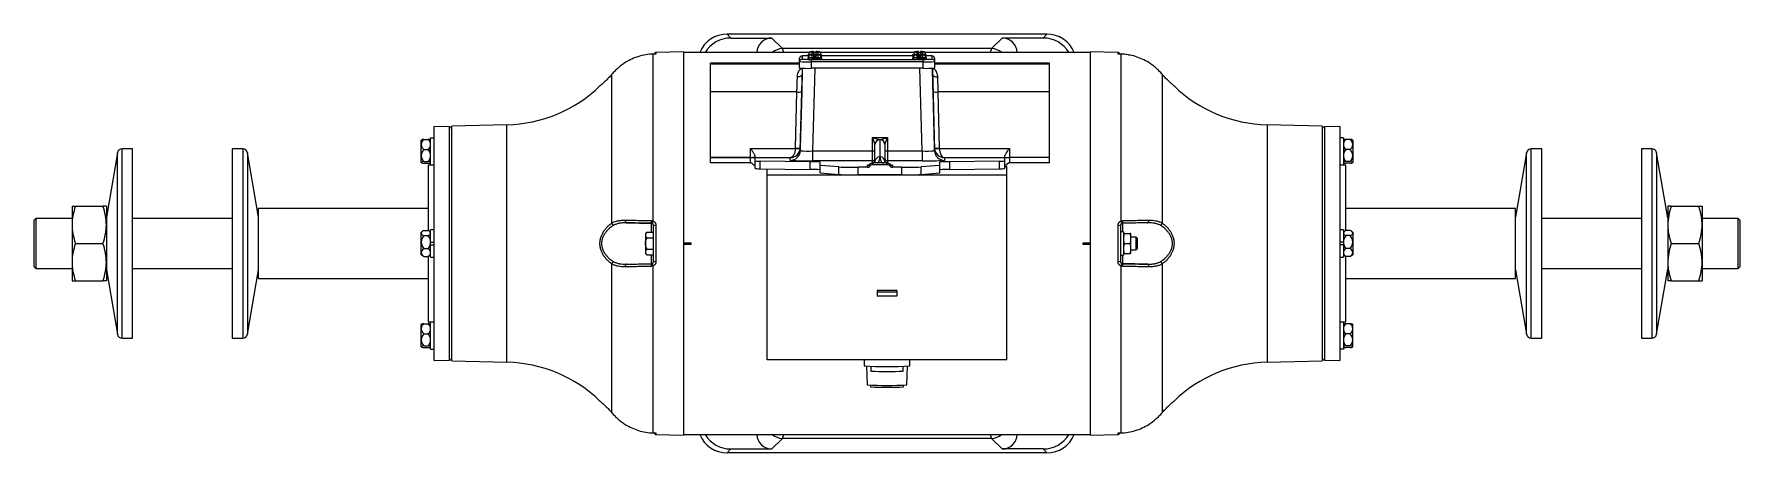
# Paper-space layout '_Top' of a CAD drawing. Header units: inches. Extents: x -21.4 to 21.4, y -5.3 to 5.3.
import ezdxf

# ---------------------------------------------------------------- set-up
doc = ezdxf.new("R2010")
doc.units = ezdxf.units.IN
doc.header["$MEASUREMENT"] = 0

psp = doc.layouts.new('_Top')

# ---------------------------------------------------------------- linework, layer by layer
at = {"color": 7, "linetype": 'Continuous', "lineweight": 15}
for p, q in [((-4.003, 5.25), (-3.918, 5.152)), ((4.003, 5.25), (-4.003, 5.25)), ((-3.918, 5.152), (-2.886, 5.152)), ((-2.886, 5.152), (-2.621, 4.886)), ((2.621, 4.886), (2.886, 5.152)), ((3.918, 5.152), (2.886, 5.152)), ((3.918, 5.152), (4.003, 5.25)), ((-5.79, 4.751), (-5.863, 4.749)), ((-5.863, 0.564), (-5.863, 4.749)), ((-5.094, 4.803), (-5.79, 4.785)), ((-5.094, -4.803), (-5.094, 4.803)), ((-1.952, 4.787), (-5.094, 4.787)), ((2.621, 4.886), (-2.621, 4.886)), ((-1.985, 4.729), (-1.985, 4.698)), ((-1.955, 4.781), (-1.952, 4.785)), ((-1.955, 4.781), (-1.955, 4.729)), ((-1.941, 4.728), (-1.955, 4.729)), ((-1.955, 4.707), (-1.952, 4.712)), ((-1.955, 4.707), (-1.955, 4.655)), ((-1.88, 4.778), (-1.88, 4.736)), ((-1.88, 4.704), (-1.88, 4.652)), ((-1.841, 4.81), (-1.835, 4.805)), ((-1.841, 4.737), (-1.835, 4.731)), ((-1.835, 4.801), (-1.835, 4.805)), ((-1.835, 4.731), (-1.835, 4.801)), ((-1.787, 4.787), (-1.835, 4.787)), ((-1.787, 4.736), (-1.835, 4.736)), ((-1.835, 4.728), (-1.835, 4.731)), ((-1.787, 4.731), (-1.835, 4.731)), ((-1.835, 4.657), (-1.835, 4.728)), ((-1.835, 4.726), (-1.787, 4.726)), ((-1.787, 4.81), (-1.787, 4.807)), ((-1.787, 4.81), (-1.781, 4.805)), ((-1.787, 4.807), (-1.787, 4.736)), ((-1.787, 4.737), (-1.787, 4.733)), ((-1.787, 4.737), (-1.781, 4.731)), ((-1.787, 4.736), (-1.787, 4.736)), ((-1.787, 4.733), (-1.787, 4.663)), ((-1.781, 4.801), (-1.781, 4.805)), ((-1.781, 4.801), (-1.781, 4.737)), ((-1.781, 4.728), (-1.781, 4.731)), ((-1.781, 4.728), (-1.781, 4.657)), ((-1.736, 4.778), (-1.736, 4.736)), ((-1.736, 4.704), (-1.736, 4.652)), ((-1.681, 4.728), (-1.667, 4.729)), ((0.673, 4.787), (-1.67, 4.787)), ((-1.667, 4.781), (-1.667, 4.729)), ((-1.667, 4.707), (-1.667, 4.655)), ((-1.637, 4.698), (-1.637, 4.729)), ((0.64, 4.705), (-1.637, 4.705)), ((0.64, 4.729), (0.64, 4.698)), ((0.67, 4.781), (0.673, 4.785)), ((0.67, 4.781), (0.67, 4.729)), ((0.684, 4.728), (0.67, 4.729)), ((0.67, 4.707), (0.673, 4.712)), ((0.67, 4.707), (0.67, 4.655)), ((0.745, 4.778), (0.745, 4.736)), ((0.745, 4.704), (0.745, 4.652)), ((0.784, 4.81), (0.79, 4.805)), ((0.784, 4.737), (0.79, 4.731)), ((0.79, 4.801), (0.79, 4.805)), ((0.79, 4.731), (0.79, 4.801)), ((0.838, 4.787), (0.79, 4.787)), ((0.838, 4.736), (0.79, 4.736)), ((0.79, 4.728), (0.79, 4.731)), ((0.838, 4.731), (0.79, 4.731)), ((0.79, 4.657), (0.79, 4.728)), ((0.79, 4.726), (0.838, 4.726)), ((0.838, 4.81), (0.838, 4.807)), ((0.838, 4.81), (0.844, 4.805)), ((0.838, 4.807), (0.838, 4.736)), ((0.838, 4.737), (0.838, 4.733)), ((0.838, 4.737), (0.844, 4.731)), ((0.838, 4.736), (0.838, 4.736)), ((0.838, 4.733), (0.838, 4.663)), ((0.844, 4.801), (0.844, 4.805)), ((0.844, 4.801), (0.844, 4.737)), ((0.844, 4.728), (0.844, 4.731)), ((0.844, 4.728), (0.844, 4.657)), ((0.889, 4.778), (0.889, 4.736)), ((0.889, 4.704), (0.889, 4.652)), ((0.944, 4.728), (0.958, 4.729)), ((5.094, 4.787), (0.955, 4.787)), ((0.958, 4.781), (0.958, 4.729)), ((0.958, 4.707), (0.958, 4.655)), ((0.988, 4.698), (0.988, 4.729)), ((5.79, 4.785), (5.094, 4.803)), ((5.094, 4.803), (5.094, -4.803)), ((5.863, 4.749), (5.79, 4.751)), ((5.863, 4.749), (5.863, 0.564)), ((6.054, 4.729), (6.092, 4.729)), ((6.096, 4.721), (6.092, 4.729)), ((-2.19, 4.52), (-4.426, 4.52)), ((-4.426, 2.02), (-4.426, 4.52)), ((-2.19, 4.398), (-2.19, 4.64)), ((-2.13, 4.7), (-2.13, 4.622)), ((-2.122, 4.394), (-2.126, 4.239)), ((-1.985, 4.655), (-1.985, 4.624)), ((-1.88, 4.652), (-1.955, 4.655)), ((-1.904, 4.617), (0.908, 4.617)), ((-1.904, 4.617), (-1.904, 4.392)), ((0.908, 4.556), (-1.904, 4.556)), ((0.908, 4.392), (-1.904, 4.392)), ((-1.88, 4.652), (-1.736, 4.652)), ((-1.787, 4.663), (-1.835, 4.663)), ((-1.781, 4.657), (-1.835, 4.657)), ((-1.787, 4.663), (-1.781, 4.657)), ((-1.736, 4.652), (-1.667, 4.655)), ((-1.637, 4.624), (-1.637, 4.655)), ((0.64, 4.655), (0.64, 4.624)), ((0.745, 4.652), (0.67, 4.655)), ((0.745, 4.652), (0.889, 4.652)), ((0.838, 4.663), (0.79, 4.663)), ((0.844, 4.657), (0.79, 4.657)), ((0.838, 4.663), (0.844, 4.657)), ((0.889, 4.652), (0.958, 4.655)), ((0.908, 4.392), (0.908, 4.617)), ((0.988, 4.624), (0.988, 4.655)), ((1.134, 4.622), (1.134, 4.7)), ((1.143, 4.239), (1.139, 4.394)), ((1.194, 4.64), (1.194, 4.398)), ((4.074, 4.52), (1.194, 4.52)), ((4.074, 2.02), (4.074, 4.52)), ((-6.896, 0.511), (-6.896, 4.243)), ((6.896, 4.243), (6.896, 0.511)), ((-2.257, 3.8), (-4.426, 3.8)), ((-2.294, 2.392), (-2.257, 3.8)), ((-2.137, 3.804), (-2.174, 2.397)), ((1.191, 2.397), (1.154, 3.804)), ((1.274, 3.8), (1.311, 2.392)), ((4.074, 3.8), (1.274, 3.8)), ((-11.673, 2.029), (-11.673, 2.591)), ((-11.608, 2.61), (-11.504, 2.61)), ((-11.439, 1.97), (-11.439, 2.648)), ((-11.439, 2.648), (-11.345, 2.648)), ((-10.965, 2.926), (-11.345, 2.936)), ((-11.345, -2.936), (-11.345, 2.936)), ((-9.525, 2.976), (-10.907, 2.94)), ((-10.907, -2.94), (-10.907, 2.94)), ((-0.361, 2.018), (-0.361, 2.661)), ((-0.361, 2.661), (-0.302, 2.483)), ((-0.361, 2.661), (-0.183, 2.602)), ((-0.361, 2.661), (0.009, 2.661)), ((-0.17, 2.602), (-0.183, 2.602)), ((-0.181, 2.6), (-0.181, 2.17)), ((-0.171, 2.17), (-0.171, 2.6)), ((-0.17, 2.602), (0.009, 2.661)), ((-0.051, 2.483), (0.009, 2.661)), ((0.009, 2.661), (0.009, 2.018)), ((10.907, 2.94), (9.525, 2.976)), ((10.907, 2.94), (10.907, -2.94)), ((11.345, 2.936), (10.965, 2.926)), ((11.345, 2.936), (11.345, -2.936)), ((11.439, 2.648), (11.345, 2.648)), ((11.439, 2.648), (11.439, 1.97)), ((11.608, 2.61), (11.504, 2.61)), ((11.673, 2.591), (11.673, 2.029)), ((-19.288, 2.275), (-19.565, 0.662)), ((-18.908, 2.375), (-19.169, 2.375)), ((-18.908, -2.375), (-18.908, 2.375)), ((-16.146, 2.375), (-16.408, 2.375)), ((-16.408, 2.375), (-16.408, -2.375)), ((-15.75, 0.662), (-16.028, 2.275)), ((-11.608, 2.353), (-11.504, 2.353)), ((-4.426, 2.161), (-3.421, 2.161)), ((-3.421, 2.151), (-4.426, 2.151)), ((-3.421, 2.384), (-2.294, 2.384)), ((-3.421, 2.02), (-3.421, 2.384)), ((-3.301, 1.88), (-3.301, 2.179)), ((-2.424, 2.151), (-3.301, 2.151)), ((-2.424, 2.085), (-2.424, 2.151)), ((-2.174, 2.397), (-2.174, 2.328)), ((-1.864, 2.321), (-1.864, 2.072)), ((-1.864, 2.321), (-0.361, 2.321)), ((-0.301, 2.051), (-0.301, 2.481)), ((-0.051, 2.481), (-0.051, 2.051)), ((0.009, 2.321), (0.881, 2.321)), ((0.881, 2.321), (0.881, 2.072)), ((1.191, 2.328), (1.191, 2.397)), ((1.311, 2.384), (3.069, 2.384)), ((1.441, 2.151), (1.441, 2.085)), ((2.949, 2.151), (1.441, 2.151)), ((2.949, 1.88), (2.949, 2.179)), ((3.069, 2.384), (3.069, 2.02)), ((4.074, 2.156), (3.069, 2.156)), ((11.608, 2.353), (11.504, 2.353)), ((16.028, 2.275), (15.75, 0.662)), ((16.408, 2.375), (16.146, 2.375)), ((16.408, -2.375), (16.408, 2.375)), ((19.169, 2.375), (18.908, 2.375)), ((18.908, 2.375), (18.908, -2.375)), ((19.569, 0.642), (19.288, 2.275)), ((-11.608, 2.053), (-11.504, 2.053)), ((-11.608, 2.01), (-11.504, 2.01)), ((-11.345, 1.968), (-11.501, 1.968)), ((-11.501, 1.968), (-11.501, 0.32)), ((-11.439, 1.97), (-11.345, 1.97)), ((-3.421, 2.02), (-4.426, 2.02)), ((-1.927, 2.049), (-3.176, 2.065)), ((-3.176, 1.875), (-3.176, 2.065)), ((-3.176, 1.875), (-1.927, 1.859)), ((-3, -2.919), (-3, 1.873)), ((-1.927, 1.859), (-1.927, 2.049)), ((-0.361, 2.072), (-1.864, 2.072)), ((-1.676, 1.768), (-1.676, 2.04)), ((-1.205, 1.919), (-1.676, 1.958)), ((-1.676, 1.768), (-1.205, 1.729)), ((-1.205, 1.729), (-1.205, 1.919)), ((-0.722, 1.721), (-0.722, 1.911)), ((-0.486, 1.911), (-0.722, 1.911)), ((0.37, 1.721), (-0.722, 1.721)), ((-0.486, 1.911), (-0.486, 1.96)), ((-0.442, 1.931), (-0.442, 1.98)), ((-0.339, 2.019), (-0.354, 2.019)), ((-0.352, 2.019), (-0.352, 1.971)), ((-0.339, 2.019), (-0.352, 2.019)), ((-0.001, 1.971), (-0.352, 1.971)), ((-0.339, 2.019), (-0.339, 2.019)), ((-0.123, 2.021), (-0.23, 2.021)), ((-0.12, 2.021), (-0.088, 2.015)), ((0.001, 2.019), (-0.014, 2.019)), ((-0.001, 2.019), (-0.014, 2.019)), ((-0.014, 2.019), (-0.014, 2.019)), ((-0.001, 1.971), (-0.001, 2.019)), ((0.881, 2.072), (0.009, 2.072)), ((0.089, 1.98), (0.089, 1.931)), ((0.134, 1.96), (0.134, 1.911)), ((0.37, 1.911), (0.134, 1.911)), ((0.37, 1.721), (0.37, 1.911)), ((1.324, 1.958), (0.853, 1.919)), ((0.853, 1.729), (0.853, 1.919)), ((0.853, 1.729), (1.324, 1.768)), ((1.324, 1.768), (1.324, 2.04)), ((2.823, 2.065), (1.574, 2.049)), ((1.574, 1.859), (1.574, 2.049)), ((1.574, 1.859), (2.823, 1.875)), ((2.823, 1.875), (2.823, 2.065)), ((2.949, 1.928), (3, 1.928)), ((3, -2.919), (3, 1.928)), ((4.074, 2.02), (3.069, 2.02)), ((11.345, 1.97), (11.439, 1.97)), ((11.501, 1.968), (11.345, 1.968)), ((11.501, 0.32), (11.501, 1.968)), ((11.608, 2.053), (11.504, 2.053)), ((11.608, 2.01), (11.504, 2.01)), ((3, 1.71), (-3, 1.71)), ((-20.425, 0.937), (-20.425, -0.938)), ((-20.341, 0.937), (-19.649, 0.937)), ((-19.565, 0.937), (-19.565, -0.938)), ((-11.501, 0.879), (-15.75, 0.879)), ((-15.75, -0.879), (-15.75, 0.879)), ((15.75, 0.879), (11.501, 0.879)), ((15.75, -0.879), (15.75, 0.879)), ((19.569, 0.937), (19.569, -0.938)), ((19.652, 0.937), (20.344, 0.937)), ((20.428, 0.937), (20.428, -0.938)), ((-21.335, 0.625), (-21.375, 0.585)), ((-21.375, -0.585), (-21.375, 0.585)), ((-20.425, 0.625), (-21.335, 0.625)), ((-21.335, 0.625), (-21.335, -0.625)), ((-16.408, 0.625), (-18.908, 0.625)), ((-6.529, 0.518), (-5.906, 0.501)), ((-5.906, 0.285), (-5.906, 0.507)), ((-5.848, -0.447), (-5.848, 0.447)), ((-5.79, 0.453), (-5.79, -0.453)), ((5.79, -0.453), (5.79, 0.453)), ((5.848, 0.447), (5.848, -0.447)), ((6.529, 0.518), (5.906, 0.501)), ((5.906, 0.507), (5.906, 0.29)), ((18.908, 0.625), (16.408, 0.625)), ((21.335, 0.625), (20.428, 0.625)), ((21.375, 0.585), (21.335, 0.625)), ((21.335, -0.625), (21.335, 0.625)), ((21.375, 0.585), (21.375, -0.585)), ((-20.341, 0), (-19.649, 0)), ((-11.673, -0.281), (-11.673, 0.281)), ((-11.608, 0.322), (-11.504, 0.322)), ((-11.608, 0.198), (-11.504, 0.198)), ((-11.345, 0.34), (-11.439, 0.34)), ((-11.439, -0.34), (-11.439, 0.34)), ((-11.439, 0.037), (-11.345, 0.037)), ((-6.015, 0.285), (-6.053, 0.247)), ((-6.053, 0.247), (-6.053, -0.247)), ((-6.015, 0.285), (-5.848, 0.285)), ((-6.015, 0.143), (-5.848, 0.143)), ((-5.094, 0.018), (-4.906, 0.018)), ((-4.906, -0.018), (-4.906, 0.018)), ((4.906, 0.018), (5.094, 0.018)), ((4.906, 0.018), (4.906, -0.018)), ((5.926, 0.29), (5.848, 0.29)), ((5.926, 0.29), (5.926, -0.291)), ((5.948, 0.25), (6.092, 0.25)), ((5.948, 0), (6.092, 0)), ((6.114, -0.25), (6.114, 0.25)), ((6.247, 0.156), (6.114, 0.156)), ((6.277, 0.126), (6.247, 0.156)), ((6.247, -0.156), (6.247, 0.156)), ((6.277, -0.126), (6.277, 0.126)), ((11.439, 0.34), (11.345, 0.34)), ((11.439, 0.037), (11.345, 0.037)), ((11.439, 0.34), (11.439, -0.34)), ((11.608, 0.322), (11.504, 0.322)), ((11.608, 0.198), (11.504, 0.198)), ((11.673, 0.281), (11.673, -0.281)), ((19.652, 0), (20.344, 0)), ((-11.608, -0.124), (-11.504, -0.124)), ((-11.608, -0.322), (-11.504, -0.322)), ((-11.501, -0.32), (-11.501, -1.968)), ((-11.439, -0.037), (-11.345, -0.037)), ((-11.439, -0.34), (-11.345, -0.34)), ((-6.053, -0.247), (-6.015, -0.285)), ((-6.015, -0.143), (-5.848, -0.143)), ((-6.015, -0.285), (-5.848, -0.285)), ((-5.906, -0.507), (-5.906, -0.285)), ((-5.094, -0.018), (-4.906, -0.018)), ((4.906, -0.018), (5.094, -0.018)), ((5.848, -0.291), (5.926, -0.291)), ((5.906, -0.291), (5.906, -0.507)), ((5.948, -0.25), (6.092, -0.25)), ((6.114, -0.156), (6.247, -0.156)), ((6.247, -0.156), (6.277, -0.126)), ((11.439, -0.037), (11.345, -0.037)), ((11.345, -0.34), (11.439, -0.34)), ((11.501, -1.968), (11.501, -0.32)), ((11.608, -0.124), (11.504, -0.124)), ((11.608, -0.322), (11.504, -0.322)), ((-21.375, -0.585), (-21.335, -0.625)), ((-21.335, -0.625), (-20.425, -0.625)), ((-19.565, -0.662), (-19.288, -2.275)), ((-18.908, -0.625), (-16.408, -0.625)), ((-16.028, -2.275), (-15.75, -0.662)), ((-6.896, -4.243), (-6.896, -0.511)), ((-6.529, -0.518), (-5.906, -0.501)), ((-5.863, -4.749), (-5.863, -0.564)), ((5.863, -0.564), (5.863, -4.749)), ((6.529, -0.518), (5.906, -0.501)), ((6.896, -0.511), (6.896, -4.243)), ((15.75, -0.662), (16.028, -2.275)), ((16.408, -0.625), (18.908, -0.625)), ((19.288, -2.275), (19.569, -0.642)), ((20.428, -0.625), (21.335, -0.625)), ((21.335, -0.625), (21.375, -0.585)), ((-20.341, -0.938), (-19.649, -0.938)), ((-15.75, -0.879), (-11.501, -0.879)), ((0.25, -1.176), (-0.25, -1.176)), ((-0.25, -1.176), (-0.25, -1.319)), ((0.25, -1.222), (-0.25, -1.222)), ((0.25, -1.176), (0.25, -1.319)), ((11.501, -0.879), (15.75, -0.879)), ((19.652, -0.938), (20.344, -0.938)), ((0.25, -1.319), (-0.25, -1.319)), ((-11.673, -2.591), (-11.673, -2.029)), ((-11.608, -2.01), (-11.504, -2.01)), ((-11.501, -1.968), (-11.345, -1.968)), ((-11.345, -1.97), (-11.439, -1.97)), ((-11.439, -2.648), (-11.439, -1.97)), ((11.345, -1.968), (11.501, -1.968)), ((11.439, -1.97), (11.345, -1.97)), ((11.439, -1.97), (11.439, -2.648)), ((11.608, -2.01), (11.504, -2.01)), ((11.673, -2.591), (11.673, -2.029)), ((-19.169, -2.375), (-18.908, -2.375)), ((-16.408, -2.375), (-16.146, -2.375)), ((-11.608, -2.267), (-11.504, -2.267)), ((11.608, -2.267), (11.504, -2.267)), ((16.146, -2.375), (16.408, -2.375)), ((18.908, -2.375), (19.169, -2.375)), ((-11.608, -2.567), (-11.504, -2.567)), ((-11.608, -2.61), (-11.504, -2.61)), ((-11.439, -2.648), (-11.345, -2.648)), ((-11.345, -2.936), (-10.965, -2.926)), ((-10.907, -2.94), (-9.525, -2.976)), ((3, -2.919), (-3, -2.919)), ((-0.575, -2.919), (-0.575, -3.069)), ((0.575, -3.069), (0.575, -2.919)), ((9.525, -2.976), (10.907, -2.94)), ((10.965, -2.926), (11.345, -2.936)), ((11.439, -2.648), (11.345, -2.648)), ((11.608, -2.567), (11.504, -2.567)), ((11.608, -2.61), (11.504, -2.61)), ((-0.515, -3.075), (-0.5, -3.542)), ((-0.405, -3.078), (-0.405, -3.199)), ((0.405, -3.199), (0.405, -3.078)), ((0.5, -3.542), (0.515, -3.075)), ((-0.415, -3.548), (-0.415, -3.592)), ((0.415, -3.592), (0.415, -3.548)), ((-5.863, -4.749), (-5.79, -4.751)), ((-5.79, -4.785), (-5.094, -4.803)), ((-5.094, -4.787), (5.094, -4.787)), ((-2.621, -4.886), (-2.886, -5.152)), ((2.621, -4.886), (-2.621, -4.886)), ((2.886, -5.152), (2.621, -4.886)), ((5.094, -4.803), (5.79, -4.785)), ((5.79, -4.751), (5.863, -4.749)), ((6.092, -4.729), (6.096, -4.722)), ((-3.918, -5.152), (-4.003, -5.25)), ((4.003, -5.25), (-4.003, -5.25)), ((-3.918, -5.152), (-2.886, -5.152)), ((3.918, -5.152), (2.886, -5.152)), ((4.003, -5.25), (3.918, -5.152))]:
    psp.add_line(p, q, dxfattribs=at)
at = {"color": 8, "linetype": 'Continuous', "lineweight": 15}
for p, q in [((-5.79, 4.785), (-5.79, 4.751)), ((0.64, 4.705), (-1.637, 4.705)), ((5.79, 4.751), (5.79, 4.785)), ((-2.19, 4.52), (-4.426, 4.52)), ((-2.19, 4.5), (-4.426, 4.5)), ((-2.174, 2.328), (-2.12, 4.394)), ((-1.81, 4.392), (-1.864, 2.321)), ((0.881, 2.321), (0.827, 4.392)), ((1.137, 4.394), (1.191, 2.328)), ((4.074, 4.52), (1.194, 4.52)), ((4.074, 4.5), (1.194, 4.5)), ((-10.965, -2.926), (-10.965, 2.926)), ((-9.525, -2.976), (-9.525, 2.976)), ((9.525, 2.976), (9.525, -2.976)), ((10.965, 2.926), (10.965, -2.926)), ((-19.288, -2.275), (-19.288, 2.275)), ((-19.169, -2.375), (-19.169, 2.375)), ((-16.146, 2.375), (-16.146, -2.375)), ((-16.028, 2.275), (-16.028, -2.275)), ((16.028, -2.275), (16.028, 2.275)), ((16.146, -2.375), (16.146, 2.375)), ((19.169, 2.375), (19.169, -2.375)), ((19.288, 2.275), (19.288, -2.275)), ((-0.128, 2.024), (-0.119, 2.023)), ((-5.79, -4.751), (-5.79, -4.785)), ((5.79, -4.785), (5.79, -4.751))]:
    psp.add_line(p, q, dxfattribs=at)
at = {"color": 7, "linetype": 'Continuous', "lineweight": 15, "flags": 128}
for points in [[(-1.942, 4.726), (-1.955, 4.726), (-1.977, 4.727), (-1.985, 4.728), (-1.979, 4.73), (-1.959, 4.731), (-1.955, 4.731)], [(-1.921, 4.809), (-1.927, 4.809), (-1.932, 4.808), (-1.935, 4.808), (-1.936, 4.808), (-1.934, 4.807), (-1.931, 4.807), (-1.925, 4.806), (-1.918, 4.806)], [(-1.921, 4.735), (-1.927, 4.735), (-1.932, 4.735), (-1.935, 4.734), (-1.936, 4.734), (-1.934, 4.734), (-1.931, 4.733), (-1.925, 4.733), (-1.918, 4.733)], [(-1.787, 4.725), (-1.832, 4.725), (-1.835, 4.725)], [(-1.701, 4.806), (-1.694, 4.807), (-1.69, 4.807), (-1.687, 4.807), (-1.686, 4.808), (-1.687, 4.808), (-1.691, 4.808), (-1.697, 4.809), (-1.704, 4.809)], [(-1.701, 4.733), (-1.694, 4.733), (-1.69, 4.733), (-1.687, 4.734), (-1.686, 4.734), (-1.687, 4.734), (-1.691, 4.735), (-1.697, 4.735), (-1.704, 4.735)], [(-1.667, 4.731), (-1.645, 4.73), (-1.637, 4.729)], [(0.683, 4.726), (0.67, 4.726), (0.648, 4.727), (0.64, 4.728), (0.646, 4.73), (0.666, 4.731), (0.67, 4.731)], [(0.704, 4.809), (0.698, 4.809), (0.693, 4.808), (0.69, 4.808), (0.689, 4.808), (0.691, 4.807), (0.694, 4.807), (0.7, 4.806), (0.707, 4.806)], [(0.704, 4.735), (0.698, 4.735), (0.693, 4.735), (0.69, 4.734), (0.689, 4.734), (0.691, 4.734), (0.694, 4.733), (0.7, 4.733), (0.707, 4.733)], [(0.838, 4.725), (0.793, 4.725), (0.79, 4.725)], [(0.924, 4.806), (0.931, 4.807), (0.935, 4.807), (0.938, 4.807), (0.939, 4.808), (0.938, 4.808), (0.934, 4.808), (0.928, 4.809), (0.921, 4.809)], [(0.924, 4.733), (0.931, 4.733), (0.935, 4.733), (0.938, 4.734), (0.939, 4.734), (0.938, 4.734), (0.934, 4.735), (0.928, 4.735), (0.921, 4.735)], [(0.958, 4.731), (0.98, 4.73), (0.988, 4.729)], [(-2.19, 4.64), (-2.189, 4.651), (-2.188, 4.655)], [(-1.637, 4.655), (-1.643, 4.654), (-1.663, 4.653), (-1.694, 4.652), (-1.735, 4.652), (-1.782, 4.651), (-1.832, 4.651), (-1.88, 4.651), (-1.922, 4.652), (-1.955, 4.653), (-1.977, 4.654), (-1.985, 4.655), (-1.979, 4.656), (-1.959, 4.657), (-1.955, 4.657)], [(-1.787, 4.694), (-1.832, 4.694), (-1.835, 4.694)], [(-1.667, 4.657), (-1.645, 4.656), (-1.637, 4.655)], [(0.988, 4.655), (0.982, 4.654), (0.962, 4.653), (0.931, 4.652), (0.89, 4.652), (0.843, 4.651), (0.793, 4.651), (0.745, 4.651), (0.703, 4.652), (0.67, 4.653), (0.648, 4.654), (0.64, 4.655), (0.646, 4.656), (0.666, 4.657), (0.67, 4.657)], [(0.838, 4.694), (0.793, 4.694), (0.79, 4.694)], [(0.958, 4.657), (0.98, 4.656), (0.988, 4.655)], [(-2.257, 3.8), (-2.253, 3.931), (-2.249, 4.058), (-2.246, 4.174)], [(-2.126, 4.239), (-2.128, 4.226), (-2.136, 4.213), (-2.147, 4.202), (-2.162, 4.192), (-2.18, 4.184), (-2.2, 4.178), (-2.223, 4.175), (-2.246, 4.174)], [(-2.126, 4.239), (-2.128, 4.139), (-2.131, 4.032), (-2.134, 3.919), (-2.137, 3.804)], [(1.154, 3.804), (1.151, 3.919), (1.148, 4.032), (1.146, 4.139), (1.143, 4.239)], [(1.143, 4.239), (1.146, 4.226), (1.153, 4.213), (1.164, 4.202), (1.179, 4.192), (1.197, 4.184), (1.217, 4.178), (1.24, 4.175), (1.263, 4.174)], [(1.263, 4.174), (1.266, 4.058), (1.27, 3.931), (1.274, 3.8)], [(-2.294, 2.384), (-2.299, 2.339), (-2.307, 2.295), (-2.32, 2.255), (-2.336, 2.22), (-2.355, 2.191), (-2.377, 2.17), (-2.4, 2.156), (-2.424, 2.151)], [(1.311, 2.384), (1.316, 2.339), (1.324, 2.295), (1.337, 2.255), (1.353, 2.22), (1.372, 2.191), (1.394, 2.17), (1.417, 2.156), (1.441, 2.151)], [(-6.559, 0.584), (-6.559, 0.572), (-6.558, 0.56), (-6.555, 0.548), (-6.552, 0.538), (-6.547, 0.53), (-6.541, 0.524), (-6.535, 0.519), (-6.529, 0.518)], [(6.529, 0.518), (6.535, 0.519), (6.541, 0.524), (6.547, 0.53), (6.552, 0.538), (6.555, 0.548), (6.558, 0.56), (6.559, 0.572), (6.559, 0.584)], [(-6.529, -0.518), (-6.535, -0.519), (-6.541, -0.524), (-6.547, -0.53), (-6.552, -0.538), (-6.555, -0.548), (-6.558, -0.56), (-6.559, -0.572), (-6.559, -0.584)], [(6.559, -0.584), (6.559, -0.572), (6.558, -0.56), (6.555, -0.548), (6.552, -0.538), (6.547, -0.53), (6.541, -0.524), (6.535, -0.519), (6.529, -0.518)]]:
    psp.add_lwpolyline(points, dxfattribs=at)
at = {"color": 8, "linetype": 'Continuous', "lineweight": 15, "flags": 128}
psp.add_lwpolyline([(-0.248, 2.022), (-0.238, 2.023), (-0.225, 2.024)], dxfattribs=at)
at = {"color": 7, "linetype": 'Continuous', "lineweight": 15}
for centre, radius, start, end in [((-4.004, 4.504), 0.746, 89.9455, 157.7361), ((-3.919, 4.405), 0.746, 89.9441, 149.2849), ((-2.887, 4.779), 0.373, 89.9242, 178.7723), ((2.887, 4.779), 0.373, 1.2277, 90.0758), ((3.919, 4.405), 0.746, 30.7151, 90.0559), ((4.004, 4.504), 0.746, 22.262, 90.0563), ((-5.788, 4.725), 0.06, 91.5, 155.7356), ((-1.915, 4.761), 0.0448, 94.0014, 154.7915), ((-1.915, 4.688), 0.0448, 94.0014, 154.7915), ((-1.811, 4.698), 0.167, 138.6402, 148.2078), ((-1.811, 4.624), 0.167, 138.6402, 148.2078), ((-1.836, 2.147), 2.663, 90.0985, 91.8185), ((-1.836, 2.073), 2.663, 90.0985, 91.8185), ((-1.925, 4.758), 0.0491, 24.3432, 81.4406), ((-1.832, 7.747), 2.942, 268.3216, 269.9291), ((-1.925, 4.684), 0.0491, 24.3432, 81.4406), ((-1.832, 7.673), 2.942, 268.3216, 269.9291), ((-1.808, 4.695), 0.11, 104.2353, 131.0178), ((-1.808, 4.621), 0.11, 104.2353, 131.0178), ((-1.79, 1.868), 2.942, 88.3216, 89.9291), ((-1.79, 1.795), 2.942, 88.3216, 89.9291), ((-1.786, 7.468), 2.663, 270.0985, 271.8185), ((-1.808, 4.695), 0.11, 49.0147, 75.8179), ((-1.786, 7.394), 2.663, 270.0985, 271.8185), ((-1.808, 4.621), 0.11, 49.0147, 75.8179), ((-1.693, 4.761), 0.0461, 100.1319, 158.361), ((-1.693, 4.687), 0.0461, 100.1319, 158.361), ((-1.705, 4.765), 0.0416, 22.3482, 84.8409), ((-1.705, 4.691), 0.0416, 22.3482, 84.8409), ((-1.811, 4.698), 0.167, 30.4209, 41.3598), ((-1.811, 4.624), 0.167, 30.4209, 41.3598), ((-1.676, 5.013), 0.287, 269.2181, 277.7061), ((0.71, 4.761), 0.0448, 94.0014, 154.7915), ((0.71, 4.688), 0.0448, 94.0014, 154.7915), ((0.814, 4.698), 0.167, 138.6402, 148.2078), ((0.814, 4.624), 0.167, 138.6402, 148.2078), ((0.789, 2.147), 2.663, 90.0985, 91.8185), ((0.789, 2.073), 2.663, 90.0985, 91.8185), ((0.7, 4.758), 0.0491, 24.3432, 81.4406), ((0.793, 7.747), 2.942, 268.3216, 269.9291), ((0.7, 4.684), 0.0491, 24.3432, 81.4406), ((0.793, 7.673), 2.942, 268.3216, 269.9291), ((0.817, 4.695), 0.11, 104.2353, 131.0178), ((0.817, 4.621), 0.11, 104.2353, 131.0178), ((0.835, 1.868), 2.942, 88.3216, 89.9291), ((0.835, 1.795), 2.942, 88.3216, 89.9291), ((0.839, 7.468), 2.663, 270.0985, 271.8185), ((0.817, 4.695), 0.11, 49.0147, 75.8179), ((0.839, 7.394), 2.663, 270.0985, 271.8185), ((0.817, 4.621), 0.11, 49.0147, 75.8179), ((0.932, 4.761), 0.0461, 100.1319, 158.361), ((0.932, 4.687), 0.0461, 100.1319, 158.361), ((0.92, 4.765), 0.0416, 22.3482, 84.8409), ((0.92, 4.691), 0.0416, 22.3482, 84.8409), ((0.814, 4.698), 0.167, 30.4209, 41.3598), ((0.814, 4.624), 0.167, 30.4209, 41.3598), ((0.949, 5.013), 0.287, 269.2181, 277.7061), ((5.788, 4.725), 0.06, 23.9422, 88.5), ((-2.13, 4.562), 0.06, 89.9932, 179.9932), ((-1.976, 7.838), 3.283, 266.2535, 271.2472), ((-1.976, 7.674), 3.283, 266.2535, 271.2472), ((-1.918, 11.948), 7.331, 268.8078, 270.1023), ((-1.964, 4.779), 0.084, 255.7098, 276.1205), ((-1.811, 7.671), 3.052, 266.7314, 273.2686), ((-1.669, 4.932), 0.237, 270.4761, 277.6936), ((0.661, 4.779), 0.084, 255.7098, 276.1205), ((0.814, 7.671), 3.052, 266.7314, 273.2686), ((0.934, 10.253), 5.636, 269.7346, 271.7565), ((0.979, 7.838), 3.283, 268.7528, 273.7465), ((0.979, 7.674), 3.283, 268.7528, 273.7465), ((0.956, 4.932), 0.237, 270.4761, 277.6936), ((1.134, 4.64), 0.06, 0.0068, 90.0068), ((1.134, 4.562), 0.06, 0.0068, 90.0068), ((-9.617, 6.475), 3.5, 271.5, 313.822), ((9.617, 6.475), 3.5, 226.1779, 268.5), ((-2.215, 4.263), 0.465, 264.8345, 279.6606), ((1.232, 4.263), 0.465, 260.3394, 275.1655), ((-11.505, 2.477), 0.168, 127.7187, 178.5003), ((-11.439, 2.31), 0.366, 129.2258, 129.8306), ((-11.605, 2.472), 0.138, 91.2885, 118.2756), ((-11.607, 2.477), 0.168, 1.4997, 52.2813), ((-11.507, 2.472), 0.138, 61.7244, 88.7115), ((-11.673, 2.31), 0.366, 50.1694, 50.7742), ((-10.967, 2.866), 0.06, 0, 88.5), ((-0.181, 2.481), 0.121, 90.8362, 179.1632), ((-0.182, 2.48), 0.12, 89.8297, 179.8287), ((-0.185, 2.6), 0.00318, 4.1403, 50.6503), ((-0.168, 2.6), 0.00318, 129.3497, 175.8597), ((-0.171, 2.48), 0.12, 0.1713, 90.1703), ((-0.172, 2.481), 0.121, 0.8368, 89.1638), ((10.967, 2.866), 0.06, 91.5, 180), ((11.607, 2.477), 0.168, 127.7187, 178.5003), ((11.673, 2.31), 0.366, 129.2258, 129.8306), ((11.507, 2.472), 0.138, 91.2885, 118.2756), ((11.505, 2.477), 0.168, 1.4997, 52.2813), ((11.605, 2.472), 0.138, 61.7244, 88.7115), ((11.439, 2.31), 0.366, 50.1694, 50.7742), ((-19.169, 2.255), 0.12, 90, 170.2382), ((-16.146, 2.255), 0.12, 9.7618, 90), ((-11.505, 2.486), 0.168, 181.4997, 232.2813), ((-11.465, 2.201), 0.208, 133.3885, 179.5925), ((-11.465, 2.204), 0.208, 180.4075, 226.6115), ((-11.607, 2.486), 0.168, 307.7187, 358.5003), ((-11.647, 2.201), 0.208, 0.4075, 46.6115), ((-11.647, 2.204), 0.208, 313.3885, 359.5925), ((-3.392, 2.626), 0.466, 266.321, 281.1632), ((-3.391, 0.773), 1.378, 86.2535, 91.2472), ((-2.427, 2.404), 0.253, 270.7616, 354.9275), ((-2.424, 2.335), 0.25, 269.9934, 358.4929), ((-2.252, 2.856), 0.465, 264.8345, 279.6606), ((-2.424, 2.396), 0.13, 355.0083, 358.5025), ((-2.225, 2.845), 0.466, 261.3754, 276.1253), ((-2.424, 2.404), 0.25, 355.0038, 358.5011), ((-1.98, 4.128), 1.811, 263.8403, 273.6605), ((-0.346, 5.758), 3.437, 269.7499, 270.7502), ((-0.309, 2.481), 0.00714, 0.1792, 18.9252), ((-0.182, 2.05), 0.12, 89.8297, 179.8287), ((-0.441, 2.168), 0.26, 326.4086, 0.577), ((0.088, 2.168), 0.26, 179.423, 213.5914), ((-0.171, 2.05), 0.12, 0.1713, 90.1703), ((-0.044, 2.481), 0.00714, 161.0748, 179.8208), ((-0.006, 5.758), 3.437, 269.2498, 270.2501), ((0.997, 4.128), 1.811, 266.3395, 276.1597), ((1.441, 2.404), 0.25, 181.4989, 184.9962), ((1.269, 2.856), 0.465, 260.3394, 275.1655), ((1.441, 2.335), 0.25, 181.5071, 270.0066), ((1.242, 2.845), 0.466, 263.8747, 278.6246), ((1.444, 2.404), 0.253, 185.0725, 269.2384), ((1.441, 2.396), 0.13, 181.4975, 184.9917), ((3.039, 3.532), 1.376, 266.2494, 271.2486), ((11.607, 2.486), 0.168, 181.4997, 232.2813), ((11.647, 2.201), 0.208, 133.3885, 179.5925), ((11.647, 2.204), 0.208, 180.4075, 226.6115), ((11.505, 2.486), 0.168, 307.7187, 358.5003), ((11.465, 2.201), 0.208, 0.4075, 46.6115), ((11.465, 2.204), 0.208, 313.3885, 359.5925), ((16.146, 2.255), 0.12, 90, 170.2382), ((19.169, 2.255), 0.12, 9.7618, 90), ((-11.614, 1.961), 0.0918, 86.146, 130.057), ((-11.614, 2.102), 0.0918, 229.943, 273.854), ((-11.439, 2.31), 0.366, 230.1694, 230.7742), ((-11.498, 1.961), 0.0918, 49.943, 93.854), ((-11.498, 2.102), 0.0918, 266.146, 310.057), ((-11.673, 2.31), 0.366, 309.2258, 309.8306), ((-3.339, 1.623), 0.342, 83.6315, 91.1597), ((-3.198, 3.152), 1.088, 264.5375, 271.1387), ((-3.198, 2.963), 1.088, 264.5375, 271.1387), ((-2.004, 8.496), 6.425, 266.253, 271.2478), ((-1.884, -0.126), 2.175, 84.5375, 91.1387), ((-1.884, -0.316), 2.175, 84.5375, 91.1387), ((-0.805, 11.401), 9.49, 267.5828, 270.4993), ((-0.805, 11.211), 9.49, 267.5828, 270.4993), ((-0.486, 2.02), 0.06, 269.9986, 318.1809), ((-0.486, 1.971), 0.06, 269.9986, 318.1809), ((-0.352, 1.851), 0.12, 89.9986, 138.1809), ((-0.361, 2.132), 0.06, 269.9932, 359.9932), ((0.009, 2.132), 0.06, 180.0068, 270.0068), ((-0.001, 1.851), 0.12, 41.8191, 90.0014), ((0.134, 2.02), 0.06, 221.8191, 270.0014), ((0.134, 1.971), 0.06, 221.8191, 270.0014), ((0.452, 11.401), 9.49, 269.5007, 272.4172), ((0.452, 11.211), 9.49, 269.5007, 272.4172), ((1.021, 8.496), 6.425, 268.7522, 273.747), ((1.531, -0.126), 2.175, 88.8613, 95.4625), ((1.531, -0.316), 2.175, 88.8613, 95.4625), ((2.845, 3.152), 1.088, 268.8613, 275.4625), ((2.845, 2.963), 1.088, 268.8613, 275.4625), ((2.987, 1.623), 0.342, 88.8403, 96.3685), ((11.498, 1.961), 0.0918, 86.146, 130.057), ((11.498, 2.102), 0.0918, 229.943, 273.854), ((11.673, 2.31), 0.366, 230.1694, 230.7742), ((11.614, 1.961), 0.0918, 49.943, 93.854), ((11.614, 2.102), 0.0918, 266.146, 310.057), ((11.439, 2.31), 0.366, 309.2258, 309.8306), ((-6.818, 0.527), 0.0795, 191.6283, 245.6606), ((-5.613, 0.549), 0.297, 175.1911, 188.1931), ((-5.908, 0.441), 0.06, 0.0095, 88.5102), ((-5.632, 0.449), 0.259, 153.4461, 168.1118), ((-5.804, 0.295), 0.158, 84.8363, 106.2577), ((5.804, 0.295), 0.158, 73.7423, 95.1637), ((5.908, 0.441), 0.06, 91.4898, 179.9905), ((5.632, 0.449), 0.259, 11.8882, 26.5539), ((5.613, 0.549), 0.297, 351.8069, 4.8089), ((6.818, 0.527), 0.0795, 294.3394, 348.3717), ((-11.591, 0.239), 0.0846, 101.4229, 165.6252), ((-11.439, 0), 0.366, 123.8084, 129.8306), ((-11.591, 0.281), 0.0846, 194.3748, 258.5771), ((-11.442, 0.037), 0.231, 135.8891, 179.9595), ((-11.442, 0.037), 0.231, 180.0405, 224.1109), ((-11.521, 0.239), 0.0846, 14.3748, 78.5771), ((-11.521, 0.281), 0.0846, 281.4229, 345.6252), ((-11.67, 0.037), 0.231, 0.0405, 44.1109), ((-11.67, 0.037), 0.231, 315.8891, 359.9595), ((-11.673, 0), 0.366, 50.1694, 56.1916), ((11.521, 0.239), 0.0846, 101.4229, 165.6252), ((11.673, 0), 0.366, 123.8084, 129.8306), ((11.521, 0.281), 0.0846, 194.3748, 258.5771), ((11.67, 0.037), 0.231, 135.8891, 179.9595), ((11.67, 0.037), 0.231, 180.0405, 224.1109), ((11.591, 0.239), 0.0846, 14.3748, 78.5771), ((11.591, 0.281), 0.0846, 281.4229, 345.6252), ((11.442, 0.037), 0.231, 0.0405, 44.1109), ((11.442, 0.037), 0.231, 315.8891, 359.9595), ((11.439, 0), 0.366, 50.1694, 56.1916), ((-11.551, -0.232), 0.123, 117.7085, 175.4692), ((-11.551, -0.213), 0.123, 184.5308, 242.2915), ((-11.439, 0), 0.366, 230.1694, 236.1916), ((-11.543, -0.152), 0.182, 236.8188, 249.0125), ((-11.561, -0.232), 0.123, 4.5308, 62.2915), ((-11.561, -0.213), 0.123, 297.7085, 355.4692), ((-11.569, -0.152), 0.182, 290.9875, 303.1812), ((-11.673, 0), 0.366, 303.8084, 309.8306), ((11.561, -0.232), 0.123, 117.7085, 175.4692), ((11.561, -0.213), 0.123, 184.5308, 242.2915), ((11.673, 0), 0.366, 230.1694, 236.1916), ((11.569, -0.152), 0.182, 236.8188, 249.0125), ((11.551, -0.232), 0.123, 4.5308, 62.2915), ((11.551, -0.213), 0.123, 297.7085, 355.4692), ((11.543, -0.152), 0.182, 290.9875, 303.1812), ((11.439, 0), 0.366, 303.8084, 309.8306), ((-6.818, -0.527), 0.0795, 114.3394, 168.3717), ((-5.613, -0.549), 0.297, 171.8069, 184.8089), ((-5.908, -0.441), 0.06, 271.4898, 359.9905), ((-5.632, -0.449), 0.259, 191.8882, 206.5539), ((-5.804, -0.295), 0.158, 253.7423, 275.1637), ((5.804, -0.295), 0.158, 264.8363, 286.2577), ((5.908, -0.441), 0.06, 180.0095, 268.5102), ((5.632, -0.449), 0.259, 333.4461, 348.1118), ((5.613, -0.549), 0.297, 355.1911, 8.1931), ((6.818, -0.527), 0.0795, 11.6283, 65.6606), ((-11.505, -2.143), 0.168, 127.7187, 178.5003), ((-11.439, -2.31), 0.366, 129.2258, 129.8306), ((-11.605, -2.148), 0.138, 91.2885, 118.2756), ((-11.607, -2.143), 0.168, 1.4997, 52.2813), ((-11.507, -2.148), 0.138, 61.7244, 88.7115), ((-11.673, -2.31), 0.366, 50.1694, 50.7742), ((11.607, -2.143), 0.168, 127.7187, 178.5003), ((11.673, -2.31), 0.366, 129.2258, 129.8306), ((11.507, -2.148), 0.138, 91.2885, 118.2756), ((11.505, -2.143), 0.168, 1.4997, 52.2813), ((11.605, -2.148), 0.138, 61.7244, 88.7115), ((11.439, -2.31), 0.366, 50.1694, 50.7742), ((-19.169, -2.255), 0.12, 189.7618, 270), ((-16.146, -2.255), 0.12, 270, 350.2382), ((-11.505, -2.134), 0.168, 181.4997, 232.2813), ((-11.465, -2.419), 0.208, 133.3885, 179.5925), ((-11.465, -2.416), 0.208, 180.4075, 226.6115), ((-11.607, -2.134), 0.168, 307.7187, 358.5003), ((-11.647, -2.419), 0.208, 0.4075, 46.6115), ((-11.647, -2.416), 0.208, 313.3885, 359.5925), ((11.607, -2.134), 0.168, 181.4997, 232.2813), ((11.647, -2.419), 0.208, 133.3885, 179.5925), ((11.647, -2.416), 0.208, 180.4075, 226.6115), ((11.505, -2.134), 0.168, 307.7187, 358.5003), ((11.465, -2.419), 0.208, 0.4075, 46.6115), ((11.465, -2.416), 0.208, 313.3885, 359.5925), ((16.146, -2.255), 0.12, 189.7618, 270), ((19.169, -2.255), 0.12, 270, 350.2382), ((-11.614, -2.659), 0.0918, 86.146, 130.057), ((-11.614, -2.518), 0.0918, 229.943, 273.854), ((-11.439, -2.31), 0.366, 230.1694, 230.7742), ((-11.498, -2.659), 0.0918, 49.943, 93.854), ((-11.498, -2.518), 0.0918, 266.146, 310.057), ((-11.673, -2.31), 0.366, 309.2258, 309.8306), ((-10.967, -2.866), 0.06, 271.5, 0), ((-9.617, -6.475), 3.5, 46.1779, 88.5), ((9.617, -6.475), 3.5, 91.5, 133.822), ((10.967, -2.866), 0.06, 180, 268.5), ((11.498, -2.659), 0.0918, 86.146, 130.057), ((11.498, -2.518), 0.0918, 229.943, 273.854), ((11.673, -2.31), 0.366, 230.1694, 230.7742), ((11.614, -2.659), 0.0918, 49.943, 93.854), ((11.614, -2.518), 0.0918, 266.146, 310.057), ((11.439, -2.31), 0.366, 309.2258, 309.8306), ((0, 7.532), 10.617, 266.8954, 273.1046), ((0, 4.048), 7.259, 266.8014, 273.1986), ((0, 5.254), 8.811, 266.7472, 273.2536), ((0, 3.367), 6.972, 266.5874, 273.4126), ((-5.788, -4.725), 0.06, 203.9422, 268.5), ((-4.004, -4.504), 0.746, 202.262, 270.0563), ((-3.919, -4.405), 0.746, 210.7151, 270.0559), ((-2.887, -4.779), 0.373, 181.2277, 270.0758), ((2.887, -4.779), 0.373, 269.9242, 358.7723), ((3.919, -4.405), 0.746, 269.9441, 329.2849), ((4.004, -4.504), 0.746, 269.9455, 337.7361), ((5.788, -4.725), 0.06, 271.5, 335.7356)]:
    psp.add_arc(centre, radius, start, end, dxfattribs=at)
at = {"color": 8, "linetype": 'Continuous', "lineweight": 15}
for centre, radius, start, end in [((-2.618, 4.51), 0.376, 90.4848, 132.6585), ((-2.891, 4.748), 0.304, 7.2962, 27.0694), ((-2.014, 3.311), 1.394, 88.8197, 94.807), ((1.001, 2.798), 1.906, 86.0063, 90.3416), ((2.891, 4.748), 0.304, 152.9306, 172.7038), ((2.618, 4.51), 0.376, 47.3415, 89.5152), ((-2.13, 4.64), 0.06, 89.9959, 165.3191), ((-2.077, 5.038), 0.42, 262.6887, 270.9528), ((1.107, 4.77), 0.151, 269.752, 280.1156), ((-0.478, 1.914), 0.0469, 90.9997, 100.6608), ((-0.479, 2.051), 0.178, 349.8241, 0.0779), ((0.126, 2.051), 0.178, 179.9224, 190.155), ((0.125, 1.913), 0.0481, 79.4028, 89.1382), ((-2.618, -4.51), 0.376, 227.3415, 269.5152), ((-2.891, -4.748), 0.304, 332.9306, 352.7038), ((2.891, -4.748), 0.304, 187.2962, 207.0694), ((2.618, -4.51), 0.376, 270.4848, 312.6585)]:
    psp.add_arc(centre, radius, start, end, dxfattribs=at)
at = {"color": 7, "linetype": 'Continuous', "lineweight": 15}
for points, knots in [([(-5.863, 4.749), (-5.925, 4.747), (-5.986, 4.741), (-6.106, 4.721), (-6.165, 4.707), (-6.282, 4.672), (-6.34, 4.65), (-6.453, 4.598), (-6.507, 4.568), (-6.559, 4.535)], [0, 0, 0, 0, 0.25, 0.25, 0.5, 0.5, 0.75, 0.75, 1, 1, 1, 1]), ([(-1.985, 4.704), (-2.001, 4.704), (-2.033, 4.704), (-2.074, 4.703), (-2.106, 4.702), (-2.125, 4.701), (-2.135, 4.7), (-2.144, 4.699), (-2.155, 4.695), (-2.168, 4.687), (-2.182, 4.674), (-2.186, 4.661), (-2.188, 4.655)], [0, 0, 0, 0, 0.159766, 0.323271, 0.487717, 0.655194, 0.751782, 0.793256, 0.829711, 0.876208, 0.93925, 1, 1, 1, 1]), ([(1.194, 4.64), (1.193, 4.648), (1.191, 4.662), (1.181, 4.678), (1.17, 4.688), (1.16, 4.694), (1.151, 4.697), (1.145, 4.699), (1.139, 4.7), (1.132, 4.701), (1.119, 4.702), (1.093, 4.703), (1.056, 4.703), (1.02, 4.704), (0.996, 4.704), (0.989, 4.704)], [0, 0, 0, 0, 0.070377, 0.121779, 0.16506, 0.201884, 0.231663, 0.256207, 0.285473, 0.340651, 0.465776, 0.618965, 0.780726, 0.938649, 1, 1, 1, 1]), ([(6.559, 4.535), (6.507, 4.568), (6.453, 4.598), (6.342, 4.649), (6.285, 4.671), (6.168, 4.707), (6.108, 4.721), (5.986, 4.741), (5.925, 4.747), (5.863, 4.749)], [0, 0, 0, 0, 0.25, 0.25, 0.5, 0.5, 0.75, 0.75, 1, 1, 1, 1]), ([(-6.559, 4.535), (-6.624, 4.494), (-6.684, 4.449), (-6.755, 4.387), (-6.769, 4.375), (-6.796, 4.349), (-6.809, 4.336), (-6.848, 4.297), (-6.873, 4.27), (-6.896, 4.243)], [0, 0, 0, 0, 0.5, 0.5, 0.625, 0.625, 0.75, 0.75, 1, 1, 1, 1]), ([(6.896, 4.243), (6.873, 4.27), (6.848, 4.297), (6.797, 4.349), (6.77, 4.374), (6.728, 4.411), (6.713, 4.423), (6.684, 4.447), (6.669, 4.459), (6.623, 4.493), (6.591, 4.515), (6.559, 4.535)], [0, 0, 0, 0, 0.25, 0.25, 0.5, 0.5, 0.625, 0.625, 0.75, 0.75, 1, 1, 1, 1]), ([(-6.896, 4.243), (-6.924, 4.211), (-6.981, 4.146), (-7.053, 4.075), (-7.109, 4.023), (-7.157, 3.981), (-7.186, 3.956), (-7.195, 3.948), (-7.194, 3.95), (-7.194, 3.95)], [0, 0, 0, 0, 0.20313, 0.412249, 0.542611, 0.675719, 0.881655, 0.984373, 1, 1, 1, 1]), ([(7.194, 3.95), (7.193, 3.95), (7.191, 3.951), (7.167, 3.972), (7.126, 4.008), (7.075, 4.054), (7.009, 4.118), (6.946, 4.185), (6.908, 4.23), (6.896, 4.243)], [0, 0, 0, 0, 0.090764, 0.272262, 0.402954, 0.537262, 0.723965, 0.916035, 1, 1, 1, 1]), ([(-3.301, 2.179), (-3.301, 2.185), (-3.303, 2.191), (-3.307, 2.205), (-3.31, 2.212), (-3.318, 2.228), (-3.323, 2.236), (-3.333, 2.253), (-3.338, 2.262), (-3.355, 2.289), (-3.368, 2.307), (-3.388, 2.336), (-3.394, 2.345), (-3.404, 2.36), (-3.408, 2.365), (-3.415, 2.375), (-3.418, 2.38), (-3.421, 2.384)], [0, 0, 0, 0, 0.125, 0.125, 0.25, 0.25, 0.375, 0.375, 0.5, 0.5, 0.75, 0.75, 0.875, 0.875, 0.9375, 0.9375, 1, 1, 1, 1]), ([(2.949, 2.179), (2.949, 2.185), (2.95, 2.191), (2.954, 2.205), (2.958, 2.212), (2.965, 2.228), (2.97, 2.236), (2.98, 2.253), (2.985, 2.262), (3.003, 2.289), (3.015, 2.307), (3.035, 2.336), (3.041, 2.345), (3.052, 2.36), (3.055, 2.365), (3.062, 2.375), (3.065, 2.38), (3.069, 2.384)], [0, 0, 0, 0, 0.125, 0.125, 0.25, 0.25, 0.375, 0.375, 0.5, 0.5, 0.75, 0.75, 0.875, 0.875, 0.9375, 0.9375, 1, 1, 1, 1]), ([(-3.346, 1.965), (-3.35, 1.972), (-3.355, 1.979), (-3.365, 1.991), (-3.37, 1.997), (-3.379, 2.005), (-3.383, 2.007), (-3.389, 2.012), (-3.393, 2.014), (-3.401, 2.017), (-3.405, 2.018), (-3.413, 2.02), (-3.417, 2.02), (-3.421, 2.02)], [0, 0, 0, 0, 0.25, 0.25, 0.5, 0.5, 0.625, 0.625, 0.75, 0.75, 0.875, 0.875, 1, 1, 1, 1]), ([(-0.444, 1.978), (-0.446, 1.976), (-0.45, 1.971), (-0.459, 1.966), (-0.468, 1.963), (-0.474, 1.961), (-0.477, 1.961), (-0.478, 1.961), (-0.478, 1.961), (-0.478, 1.961)], [0, 0, 0, 0, 0.15802, 0.407621, 0.607644, 0.740807, 0.823634, 0.903722, 1, 1, 1, 1]), ([(-0.442, 1.98), (-0.441, 1.981), (-0.44, 1.982), (-0.438, 1.984), (-0.437, 1.985), (-0.434, 1.988), (-0.432, 1.99), (-0.428, 1.993), (-0.426, 1.995), (-0.422, 1.998), (-0.42, 1.999), (-0.416, 2.002), (-0.414, 2.003), (-0.411, 2.005), (-0.409, 2.006), (-0.405, 2.008), (-0.403, 2.009), (-0.399, 2.01), (-0.397, 2.011), (-0.393, 2.013), (-0.391, 2.013), (-0.388, 2.014), (-0.386, 2.015), (-0.382, 2.016), (-0.38, 2.016), (-0.377, 2.017), (-0.375, 2.017), (-0.37, 2.018), (-0.366, 2.019), (-0.359, 2.019), (-0.356, 2.019), (-0.352, 2.019)], [0, 0, 0, 0, 0.035288, 0.035288, 0.070576, 0.070576, 0.141152, 0.141152, 0.211727, 0.211727, 0.282303, 0.282303, 0.344593, 0.344593, 0.406882, 0.406882, 0.469171, 0.469171, 0.531461, 0.531461, 0.590959, 0.590959, 0.650457, 0.650457, 0.709955, 0.709955, 0.769453, 0.769453, 0.884727, 0.884727, 1, 1, 1, 1]), ([(-0.233, 2.021), (-0.235, 2.021), (-0.237, 2.021), (-0.243, 2.02), (-0.246, 2.02), (-0.253, 2.02), (-0.257, 2.02), (-0.265, 2.02), (-0.269, 2.02), (-0.279, 2.02), (-0.284, 2.019), (-0.294, 2.019), (-0.3, 2.019), (-0.316, 2.019), (-0.327, 2.019), (-0.339, 2.019)], [0, 0, 0, 0, 0.125, 0.125, 0.25, 0.25, 0.375, 0.375, 0.5, 0.5, 0.625, 0.625, 0.75, 0.75, 1, 1, 1, 1]), ([(-0.014, 2.019), (-0.025, 2.019), (-0.037, 2.019), (-0.053, 2.019), (-0.059, 2.019), (-0.069, 2.019), (-0.074, 2.02), (-0.083, 2.02), (-0.088, 2.02), (-0.096, 2.02), (-0.1, 2.02), (-0.107, 2.02), (-0.11, 2.02), (-0.115, 2.021), (-0.118, 2.021), (-0.12, 2.021)], [0, 0, 0, 0, 0.25, 0.25, 0.375, 0.375, 0.5, 0.5, 0.625, 0.625, 0.75, 0.75, 0.875, 0.875, 1, 1, 1, 1]), ([(-0.001, 2.019), (0.003, 2.019), (0.006, 2.019), (0.013, 2.019), (0.017, 2.018), (0.022, 2.017), (0.024, 2.017), (0.028, 2.016), (0.029, 2.016), (0.033, 2.015), (0.035, 2.014), (0.039, 2.013), (0.04, 2.013), (0.044, 2.011), (0.046, 2.01), (0.05, 2.009), (0.052, 2.008), (0.056, 2.006), (0.058, 2.005), (0.061, 2.003), (0.063, 2.002), (0.067, 1.999), (0.069, 1.998), (0.073, 1.995), (0.075, 1.993), (0.079, 1.99), (0.081, 1.988), (0.084, 1.985), (0.085, 1.984), (0.087, 1.982), (0.088, 1.981), (0.089, 1.98)], [0, 0, 0, 0, 0.115273, 0.115273, 0.230547, 0.230547, 0.290045, 0.290045, 0.349543, 0.349543, 0.409041, 0.409041, 0.468539, 0.468539, 0.530829, 0.530829, 0.593118, 0.593118, 0.655407, 0.655407, 0.717697, 0.717697, 0.788273, 0.788273, 0.858848, 0.858848, 0.929424, 0.929424, 0.964712, 0.964712, 1, 1, 1, 1]), ([(0.125, 1.961), (0.126, 1.961), (0.126, 1.961), (0.125, 1.961), (0.122, 1.961), (0.117, 1.962), (0.106, 1.966), (0.095, 1.973), (0.09, 1.98), (0.089, 1.981)], [0, 0, 0, 0, 0.018336, 0.137019, 0.218833, 0.315175, 0.51848, 0.866966, 1, 1, 1, 1]), ([(3.069, 2.02), (3.064, 2.02), (3.06, 2.02), (3.052, 2.018), (3.048, 2.017), (3.036, 2.012), (3.03, 2.007), (3.017, 1.997), (3.012, 1.991), (3.002, 1.979), (2.997, 1.972), (2.993, 1.965)], [0, 0, 0, 0, 0.125, 0.125, 0.25, 0.25, 0.5, 0.5, 0.75, 0.75, 1, 1, 1, 1]), ([(-20.341, 0.937), (-20.366, 0.861), (-20.387, 0.784), (-20.417, 0.627), (-20.425, 0.549), (-20.425, 0.469)], [0, 0, 0, 0, 0.5, 0.5, 1, 1, 1, 1]), ([(-20.425, 0.937), (-20.425, 0.937), (-20.423, 0.937), (-20.415, 0.937), (-20.409, 0.937), (-20.387, 0.937), (-20.366, 0.937), (-20.341, 0.937)], [0, 0, 0, 0, 0.25, 0.25, 0.5, 0.5, 1, 1, 1, 1]), ([(-19.565, 0.469), (-19.565, 0.489), (-19.566, 0.509), (-19.568, 0.548), (-19.569, 0.568), (-19.575, 0.628), (-19.58, 0.667), (-19.602, 0.784), (-19.623, 0.861), (-19.649, 0.937)], [0, 0, 0, 0, 0.125, 0.125, 0.25, 0.25, 0.5, 0.5, 1, 1, 1, 1]), ([(-19.565, 0.937), (-19.565, 0.937), (-19.566, 0.937), (-19.568, 0.937), (-19.569, 0.937), (-19.575, 0.937), (-19.581, 0.937), (-19.603, 0.937), (-19.624, 0.937), (-19.649, 0.937)], [0, 0, 0, 0, 0.125, 0.125, 0.25, 0.25, 0.5, 0.5, 1, 1, 1, 1]), ([(19.652, 0.937), (19.627, 0.861), (19.606, 0.784), (19.577, 0.627), (19.569, 0.549), (19.569, 0.469)], [0, 0, 0, 0, 0.5, 0.5, 1, 1, 1, 1]), ([(19.652, 0.937), (19.64, 0.937), (19.628, 0.937), (19.607, 0.937), (19.598, 0.937), (19.576, 0.937), (19.569, 0.937), (19.569, 0.937)], [0, 0, 0, 0, 0.25, 0.25, 0.5, 0.5, 1, 1, 1, 1]), ([(20.428, 0.469), (20.428, 0.489), (20.427, 0.509), (20.426, 0.548), (20.424, 0.568), (20.418, 0.628), (20.413, 0.667), (20.391, 0.784), (20.37, 0.861), (20.344, 0.937)], [0, 0, 0, 0, 0.125, 0.125, 0.25, 0.25, 0.5, 0.5, 1, 1, 1, 1]), ([(20.344, 0.937), (20.357, 0.937), (20.369, 0.937), (20.389, 0.937), (20.398, 0.937), (20.42, 0.937), (20.428, 0.937), (20.428, 0.937)], [0, 0, 0, 0, 0.25, 0.25, 0.5, 0.5, 1, 1, 1, 1]), ([(-20.425, 0.469), (-20.425, 0.449), (-20.424, 0.429), (-20.422, 0.389), (-20.421, 0.369), (-20.415, 0.31), (-20.409, 0.271), (-20.387, 0.154), (-20.366, 0.076), (-20.341, 0)], [0, 0, 0, 0, 0.125, 0.125, 0.25, 0.25, 0.5, 0.5, 1, 1, 1, 1]), ([(-19.649, 0), (-19.623, 0.077), (-19.602, 0.154), (-19.573, 0.31), (-19.565, 0.389), (-19.565, 0.469)], [0, 0, 0, 0, 0.5, 0.5, 1, 1, 1, 1]), ([(-6.896, -0.511), (-6.931, -0.488), (-6.965, -0.461), (-7.015, -0.412), (-7.031, -0.394), (-7.055, -0.366), (-7.063, -0.356), (-7.078, -0.335), (-7.086, -0.325), (-7.107, -0.293), (-7.121, -0.27), (-7.145, -0.222), (-7.156, -0.196), (-7.174, -0.143), (-7.182, -0.116), (-7.189, -0.073), (-7.191, -0.058), (-7.194, -0.029), (-7.195, 0), (-7.194, 0.029), (-7.191, 0.058), (-7.189, 0.072), (-7.182, 0.115), (-7.175, 0.142), (-7.161, 0.183), (-7.156, 0.196), (-7.145, 0.221), (-7.139, 0.233), (-7.121, 0.269), (-7.107, 0.292), (-7.086, 0.325), (-7.078, 0.335), (-7.063, 0.355), (-7.055, 0.365), (-7.032, 0.393), (-7.016, 0.411), (-6.982, 0.444), (-6.965, 0.459), (-6.931, 0.487), (-6.913, 0.5), (-6.896, 0.511)], [0, 0, 0, 0, 0.125, 0.125, 0.1875, 0.1875, 0.21875, 0.21875, 0.25, 0.25, 0.3125, 0.3125, 0.375, 0.375, 0.4375, 0.4375, 0.46875, 0.46875, 0.5, 0.53125, 0.53125, 0.5625, 0.5625, 0.625, 0.625, 0.65625, 0.65625, 0.6875, 0.6875, 0.75, 0.75, 0.78125, 0.78125, 0.8125, 0.8125, 0.875, 0.875, 0.9375, 0.9375, 1, 1, 1, 1]), ([(-6.851, 0.455), (-6.868, 0.445), (-6.885, 0.434), (-6.92, 0.41), (-6.937, 0.397), (-6.97, 0.368), (-6.986, 0.353), (-7.01, 0.328), (-7.017, 0.32), (-7.033, 0.302), (-7.04, 0.293), (-7.063, 0.265), (-7.076, 0.245), (-7.095, 0.213), (-7.101, 0.202), (-7.113, 0.179), (-7.118, 0.167), (-7.133, 0.131), (-7.141, 0.106), (-7.149, 0.067), (-7.151, 0.054), (-7.154, 0.027), (-7.155, 0), (-7.154, -0.027), (-7.151, -0.054), (-7.149, -0.067), (-7.14, -0.107), (-7.133, -0.132), (-7.113, -0.179), (-7.102, -0.202), (-7.076, -0.245), (-7.062, -0.265), (-7.033, -0.303), (-7.017, -0.32), (-6.985, -0.353), (-6.969, -0.369), (-6.92, -0.411), (-6.885, -0.435), (-6.851, -0.455)], [0, 0, 0, 0, 0.0625, 0.0625, 0.125, 0.125, 0.1875, 0.1875, 0.21875, 0.21875, 0.25, 0.25, 0.3125, 0.3125, 0.34375, 0.34375, 0.375, 0.375, 0.4375, 0.4375, 0.46875, 0.46875, 0.5, 0.53125, 0.53125, 0.5625, 0.5625, 0.625, 0.625, 0.6875, 0.6875, 0.75, 0.75, 0.8125, 0.8125, 0.875, 0.875, 1, 1, 1, 1]), ([(-6.896, 0.511), (-6.873, 0.526), (-6.848, 0.538), (-6.797, 0.557), (-6.77, 0.564), (-6.728, 0.572), (-6.713, 0.575), (-6.684, 0.579), (-6.669, 0.58), (-6.623, 0.583), (-6.591, 0.584), (-6.559, 0.584)], [0, 0, 0, 0, 0.25, 0.25, 0.5, 0.5, 0.625, 0.625, 0.75, 0.75, 1, 1, 1, 1]), ([(-6.529, 0.518), (-6.559, 0.518), (-6.589, 0.517), (-6.647, 0.514), (-6.675, 0.511), (-6.729, 0.501), (-6.755, 0.495), (-6.805, 0.478), (-6.828, 0.468), (-6.851, 0.455)], [0, 0, 0, 0, 0.25, 0.25, 0.5, 0.5, 0.75, 0.75, 1, 1, 1, 1]), ([(-6.559, 0.584), (-6.51, 0.584), (-6.46, 0.583), (-6.356, 0.582), (-6.303, 0.581), (-6.221, 0.58), (-6.194, 0.58), (-6.138, 0.579), (-6.109, 0.578), (-6.024, 0.576), (-5.966, 0.575), (-5.908, 0.574)], [0, 0, 0, 0, 0.25, 0.25, 0.5, 0.5, 0.625, 0.625, 0.75, 0.75, 1, 1, 1, 1]), ([(-5.906, 0.507), (-5.962, 0.508), (-6.017, 0.509), (-6.098, 0.511), (-6.125, 0.512), (-6.179, 0.513), (-6.205, 0.513), (-6.284, 0.514), (-6.335, 0.515), (-6.434, 0.517), (-6.482, 0.517), (-6.529, 0.518)], [0, 0, 0, 0, 0.25, 0.25, 0.375, 0.375, 0.5, 0.5, 0.75, 0.75, 1, 1, 1, 1]), ([(-5.848, 0.447), (-5.848, 0.453), (-5.849, 0.459), (-5.852, 0.47), (-5.855, 0.475), (-5.861, 0.485), (-5.865, 0.489), (-5.874, 0.497), (-5.879, 0.5), (-5.885, 0.502)], [0, 0, 0, 0, 0.25, 0.25, 0.5, 0.5, 0.75, 0.75, 1, 1, 1, 1]), ([(-5.863, 0.564), (-5.852, 0.56), (-5.842, 0.553), (-5.828, 0.542), (-5.824, 0.538), (-5.816, 0.529), (-5.813, 0.524), (-5.806, 0.515), (-5.803, 0.509), (-5.798, 0.499), (-5.796, 0.493), (-5.791, 0.476), (-5.79, 0.465), (-5.79, 0.453)], [0, 0, 0, 0, 0.25, 0.25, 0.375, 0.375, 0.5, 0.5, 0.625, 0.625, 0.75, 0.75, 1, 1, 1, 1]), ([(5.79, 0.453), (5.79, 0.465), (5.791, 0.476), (5.796, 0.493), (5.798, 0.499), (5.803, 0.51), (5.806, 0.515), (5.813, 0.525), (5.816, 0.529), (5.824, 0.538), (5.828, 0.542), (5.842, 0.554), (5.852, 0.56), (5.863, 0.564)], [0, 0, 0, 0, 0.25, 0.25, 0.375, 0.375, 0.5, 0.5, 0.625, 0.625, 0.75, 0.75, 1, 1, 1, 1]), ([(5.885, 0.502), (5.879, 0.5), (5.874, 0.497), (5.865, 0.489), (5.861, 0.485), (5.855, 0.475), (5.852, 0.47), (5.849, 0.459), (5.848, 0.453), (5.848, 0.447)], [0, 0, 0, 0, 0.25, 0.25, 0.5, 0.5, 0.75, 0.75, 1, 1, 1, 1]), ([(6.529, 0.518), (6.482, 0.517), (6.433, 0.517), (6.358, 0.516), (6.333, 0.515), (6.281, 0.514), (6.255, 0.514), (6.177, 0.513), (6.124, 0.512), (6.016, 0.509), (5.962, 0.508), (5.906, 0.507)], [0, 0, 0, 0, 0.25, 0.25, 0.375, 0.375, 0.5, 0.5, 0.75, 0.75, 1, 1, 1, 1]), ([(5.908, 0.574), (5.966, 0.575), (6.023, 0.576), (6.136, 0.579), (6.191, 0.58), (6.273, 0.581), (6.3, 0.581), (6.354, 0.582), (6.381, 0.582), (6.459, 0.583), (6.51, 0.584), (6.559, 0.584)], [0, 0, 0, 0, 0.25, 0.25, 0.5, 0.5, 0.625, 0.625, 0.75, 0.75, 1, 1, 1, 1]), ([(6.851, 0.455), (6.828, 0.468), (6.805, 0.478), (6.767, 0.491), (6.754, 0.495), (6.728, 0.501), (6.715, 0.504), (6.647, 0.515), (6.589, 0.518), (6.529, 0.518)], [0, 0, 0, 0, 0.25, 0.25, 0.375, 0.375, 0.5, 0.5, 1, 1, 1, 1]), ([(6.559, 0.584), (6.624, 0.585), (6.684, 0.581), (6.755, 0.567), (6.769, 0.564), (6.796, 0.556), (6.809, 0.552), (6.848, 0.538), (6.873, 0.526), (6.896, 0.511)], [0, 0, 0, 0, 0.5, 0.5, 0.625, 0.625, 0.75, 0.75, 1, 1, 1, 1]), ([(6.851, -0.455), (6.868, -0.445), (6.885, -0.434), (6.92, -0.41), (6.937, -0.397), (6.97, -0.368), (6.986, -0.353), (7.01, -0.328), (7.017, -0.32), (7.033, -0.302), (7.04, -0.293), (7.063, -0.265), (7.076, -0.245), (7.095, -0.213), (7.101, -0.202), (7.113, -0.179), (7.118, -0.167), (7.133, -0.131), (7.141, -0.106), (7.149, -0.067), (7.151, -0.054), (7.154, -0.027), (7.155, 0), (7.154, 0.027), (7.151, 0.054), (7.149, 0.067), (7.14, 0.107), (7.133, 0.132), (7.113, 0.179), (7.102, 0.202), (7.076, 0.245), (7.062, 0.265), (7.033, 0.303), (7.017, 0.32), (6.985, 0.353), (6.969, 0.369), (6.92, 0.411), (6.885, 0.435), (6.851, 0.455)], [0, 0, 0, 0, 0.0625, 0.0625, 0.125, 0.125, 0.1875, 0.1875, 0.21875, 0.21875, 0.25, 0.25, 0.3125, 0.3125, 0.34375, 0.34375, 0.375, 0.375, 0.4375, 0.4375, 0.46875, 0.46875, 0.5, 0.53125, 0.53125, 0.5625, 0.5625, 0.625, 0.625, 0.6875, 0.6875, 0.75, 0.75, 0.8125, 0.8125, 0.875, 0.875, 1, 1, 1, 1]), ([(6.896, 0.511), (6.931, 0.488), (6.965, 0.461), (7.015, 0.412), (7.031, 0.394), (7.055, 0.366), (7.063, 0.356), (7.078, 0.335), (7.086, 0.325), (7.107, 0.293), (7.121, 0.27), (7.145, 0.222), (7.156, 0.196), (7.174, 0.143), (7.182, 0.116), (7.189, 0.073), (7.191, 0.058), (7.194, 0.029), (7.195, 0), (7.194, -0.029), (7.191, -0.058), (7.189, -0.072), (7.182, -0.115), (7.175, -0.142), (7.161, -0.183), (7.156, -0.196), (7.145, -0.221), (7.139, -0.233), (7.121, -0.269), (7.107, -0.292), (7.086, -0.325), (7.078, -0.335), (7.063, -0.355), (7.055, -0.365), (7.032, -0.393), (7.016, -0.411), (6.982, -0.444), (6.965, -0.459), (6.931, -0.487), (6.913, -0.5), (6.896, -0.511)], [0, 0, 0, 0, 0.125, 0.125, 0.1875, 0.1875, 0.21875, 0.21875, 0.25, 0.25, 0.3125, 0.3125, 0.375, 0.375, 0.4375, 0.4375, 0.46875, 0.46875, 0.5, 0.53125, 0.53125, 0.5625, 0.5625, 0.625, 0.625, 0.65625, 0.65625, 0.6875, 0.6875, 0.75, 0.75, 0.78125, 0.78125, 0.8125, 0.8125, 0.875, 0.875, 0.9375, 0.9375, 1, 1, 1, 1]), ([(19.569, 0.469), (19.569, 0.449), (19.569, 0.429), (19.571, 0.389), (19.572, 0.369), (19.578, 0.31), (19.584, 0.271), (19.606, 0.154), (19.627, 0.076), (19.652, 0)], [0, 0, 0, 0, 0.125, 0.125, 0.25, 0.25, 0.5, 0.5, 1, 1, 1, 1]), ([(20.344, 0), (20.37, 0.077), (20.391, 0.154), (20.42, 0.31), (20.428, 0.389), (20.428, 0.469)], [0, 0, 0, 0, 0.5, 0.5, 1, 1, 1, 1]), ([(-20.341, 0), (-20.366, -0.077), (-20.387, -0.154), (-20.417, -0.31), (-20.425, -0.389), (-20.425, -0.469)], [0, 0, 0, 0, 0.5, 0.5, 1, 1, 1, 1]), ([(-19.565, -0.469), (-19.565, -0.449), (-19.566, -0.429), (-19.568, -0.389), (-19.569, -0.369), (-19.575, -0.31), (-19.58, -0.271), (-19.602, -0.154), (-19.623, -0.076), (-19.649, 0)], [0, 0, 0, 0, 0.125, 0.125, 0.25, 0.25, 0.5, 0.5, 1, 1, 1, 1]), ([(-6.015, 0.285), (-6.026, 0.274), (-6.035, 0.263), (-6.046, 0.245), (-6.048, 0.239), (-6.052, 0.227), (-6.053, 0.22), (-6.053, 0.214)], [0, 0, 0, 0, 0.5, 0.5, 0.75, 0.75, 1, 1, 1, 1]), ([(-6.053, 0.214), (-6.053, 0.202), (-6.049, 0.19), (-6.036, 0.165), (-6.026, 0.154), (-6.015, 0.143)], [0, 0, 0, 0, 0.5, 0.5, 1, 1, 1, 1]), ([(-6.053, 0), (-6.053, 0.025), (-6.049, 0.049), (-6.039, 0.085), (-6.035, 0.097), (-6.025, 0.12), (-6.02, 0.132), (-6.015, 0.143)], [0, 0, 0, 0, 0.5, 0.5, 0.75, 0.75, 1, 1, 1, 1]), ([(-6.015, -0.143), (-6.02, -0.132), (-6.026, -0.12), (-6.035, -0.097), (-6.039, -0.085), (-6.046, -0.062), (-6.048, -0.05), (-6.052, -0.025), (-6.053, -0.012), (-6.053, 0)], [0, 0, 0, 0, 0.25, 0.25, 0.5, 0.5, 0.75, 0.75, 1, 1, 1, 1]), ([(5.948, 0.25), (5.942, 0.23), (5.936, 0.209), (5.928, 0.167), (5.926, 0.146), (5.926, 0.125)], [0, 0, 0, 0, 0.5, 0.5, 1, 1, 1, 1]), ([(5.926, 0.25), (5.926, 0.25), (5.928, 0.25), (5.936, 0.25), (5.942, 0.25), (5.948, 0.25)], [0, 0, 0, 0, 0.5, 0.5, 1, 1, 1, 1]), ([(5.926, 0.125), (5.926, 0.114), (5.927, 0.104), (5.929, 0.083), (5.93, 0.072), (5.936, 0.041), (5.942, 0.02), (5.948, 0)], [0, 0, 0, 0, 0.25, 0.25, 0.5, 0.5, 1, 1, 1, 1]), ([(5.948, 0), (5.942, -0.02), (5.936, -0.041), (5.928, -0.083), (5.926, -0.104), (5.926, -0.125)], [0, 0, 0, 0, 0.5, 0.5, 1, 1, 1, 1]), ([(6.114, 0.125), (6.114, 0.136), (6.113, 0.146), (6.111, 0.167), (6.11, 0.178), (6.104, 0.209), (6.098, 0.23), (6.092, 0.25)], [0, 0, 0, 0, 0.25, 0.25, 0.5, 0.5, 1, 1, 1, 1]), ([(6.114, 0.25), (6.114, 0.25), (6.112, 0.25), (6.104, 0.25), (6.098, 0.25), (6.092, 0.25)], [0, 0, 0, 0, 0.5, 0.5, 1, 1, 1, 1]), ([(6.092, 0), (6.098, 0.02), (6.104, 0.041), (6.112, 0.083), (6.114, 0.104), (6.114, 0.125)], [0, 0, 0, 0, 0.5, 0.5, 1, 1, 1, 1]), ([(6.114, -0.125), (6.114, -0.114), (6.113, -0.104), (6.111, -0.083), (6.11, -0.072), (6.104, -0.041), (6.098, -0.02), (6.092, 0)], [0, 0, 0, 0, 0.25, 0.25, 0.5, 0.5, 1, 1, 1, 1]), ([(19.652, 0), (19.627, -0.077), (19.606, -0.154), (19.577, -0.31), (19.569, -0.389), (19.569, -0.469)], [0, 0, 0, 0, 0.5, 0.5, 1, 1, 1, 1]), ([(20.428, -0.469), (20.428, -0.449), (20.427, -0.429), (20.426, -0.389), (20.424, -0.369), (20.418, -0.31), (20.413, -0.271), (20.391, -0.154), (20.37, -0.076), (20.344, 0)], [0, 0, 0, 0, 0.125, 0.125, 0.25, 0.25, 0.5, 0.5, 1, 1, 1, 1]), ([(-6.015, -0.143), (-6.026, -0.154), (-6.035, -0.165), (-6.046, -0.183), (-6.048, -0.189), (-6.052, -0.202), (-6.053, -0.208), (-6.053, -0.214)], [0, 0, 0, 0, 0.5, 0.5, 0.75, 0.75, 1, 1, 1, 1]), ([(-6.053, -0.214), (-6.053, -0.227), (-6.049, -0.239), (-6.036, -0.263), (-6.026, -0.274), (-6.015, -0.285)], [0, 0, 0, 0, 0.5, 0.5, 1, 1, 1, 1]), ([(5.926, -0.125), (5.926, -0.136), (5.927, -0.146), (5.929, -0.167), (5.93, -0.178), (5.936, -0.209), (5.942, -0.23), (5.948, -0.25)], [0, 0, 0, 0, 0.25, 0.25, 0.5, 0.5, 1, 1, 1, 1]), ([(5.926, -0.25), (5.926, -0.25), (5.928, -0.25), (5.936, -0.25), (5.942, -0.25), (5.948, -0.25)], [0, 0, 0, 0, 0.5, 0.5, 1, 1, 1, 1]), ([(6.092, -0.25), (6.098, -0.23), (6.104, -0.209), (6.112, -0.167), (6.114, -0.146), (6.114, -0.125)], [0, 0, 0, 0, 0.5, 0.5, 1, 1, 1, 1]), ([(6.114, -0.25), (6.114, -0.25), (6.112, -0.25), (6.104, -0.25), (6.098, -0.25), (6.092, -0.25)], [0, 0, 0, 0, 0.5, 0.5, 1, 1, 1, 1]), ([(-20.425, -0.469), (-20.425, -0.489), (-20.424, -0.509), (-20.422, -0.548), (-20.421, -0.568), (-20.415, -0.628), (-20.409, -0.667), (-20.387, -0.784), (-20.366, -0.861), (-20.341, -0.938)], [0, 0, 0, 0, 0.125, 0.125, 0.25, 0.25, 0.5, 0.5, 1, 1, 1, 1]), ([(-19.649, -0.938), (-19.623, -0.861), (-19.602, -0.784), (-19.573, -0.627), (-19.565, -0.549), (-19.565, -0.469)], [0, 0, 0, 0, 0.5, 0.5, 1, 1, 1, 1]), ([(-6.559, -0.584), (-6.624, -0.585), (-6.684, -0.581), (-6.755, -0.567), (-6.769, -0.564), (-6.796, -0.556), (-6.809, -0.552), (-6.848, -0.538), (-6.873, -0.526), (-6.896, -0.511)], [0, 0, 0, 0, 0.5, 0.5, 0.625, 0.625, 0.75, 0.75, 1, 1, 1, 1]), ([(-6.851, -0.455), (-6.828, -0.468), (-6.805, -0.478), (-6.767, -0.491), (-6.754, -0.495), (-6.728, -0.501), (-6.715, -0.504), (-6.647, -0.515), (-6.589, -0.518), (-6.529, -0.518)], [0, 0, 0, 0, 0.25, 0.25, 0.375, 0.375, 0.5, 0.5, 1, 1, 1, 1]), ([(-5.908, -0.574), (-5.966, -0.575), (-6.023, -0.576), (-6.136, -0.579), (-6.191, -0.58), (-6.273, -0.581), (-6.3, -0.581), (-6.354, -0.582), (-6.381, -0.582), (-6.459, -0.583), (-6.51, -0.584), (-6.559, -0.584)], [0, 0, 0, 0, 0.25, 0.25, 0.5, 0.5, 0.625, 0.625, 0.75, 0.75, 1, 1, 1, 1]), ([(-6.529, -0.518), (-6.482, -0.517), (-6.433, -0.517), (-6.358, -0.516), (-6.333, -0.515), (-6.281, -0.514), (-6.255, -0.514), (-6.177, -0.513), (-6.124, -0.512), (-6.016, -0.509), (-5.962, -0.508), (-5.906, -0.507)], [0, 0, 0, 0, 0.25, 0.25, 0.375, 0.375, 0.5, 0.5, 0.75, 0.75, 1, 1, 1, 1]), ([(-5.885, -0.502), (-5.879, -0.5), (-5.874, -0.497), (-5.865, -0.489), (-5.861, -0.485), (-5.855, -0.475), (-5.852, -0.47), (-5.849, -0.459), (-5.848, -0.453), (-5.848, -0.447)], [0, 0, 0, 0, 0.25, 0.25, 0.5, 0.5, 0.75, 0.75, 1, 1, 1, 1]), ([(-5.79, -0.453), (-5.79, -0.465), (-5.791, -0.476), (-5.796, -0.493), (-5.798, -0.499), (-5.803, -0.51), (-5.806, -0.515), (-5.813, -0.525), (-5.816, -0.529), (-5.824, -0.538), (-5.828, -0.542), (-5.842, -0.554), (-5.852, -0.56), (-5.863, -0.564)], [0, 0, 0, 0, 0.25, 0.25, 0.375, 0.375, 0.5, 0.5, 0.625, 0.625, 0.75, 0.75, 1, 1, 1, 1]), ([(5.863, -0.564), (5.852, -0.56), (5.842, -0.553), (5.828, -0.542), (5.824, -0.538), (5.816, -0.529), (5.813, -0.524), (5.806, -0.515), (5.803, -0.509), (5.798, -0.499), (5.796, -0.493), (5.791, -0.476), (5.79, -0.465), (5.79, -0.453)], [0, 0, 0, 0, 0.25, 0.25, 0.375, 0.375, 0.5, 0.5, 0.625, 0.625, 0.75, 0.75, 1, 1, 1, 1]), ([(5.848, -0.447), (5.848, -0.453), (5.849, -0.459), (5.852, -0.47), (5.855, -0.475), (5.861, -0.485), (5.865, -0.489), (5.874, -0.497), (5.879, -0.5), (5.885, -0.502)], [0, 0, 0, 0, 0.25, 0.25, 0.5, 0.5, 0.75, 0.75, 1, 1, 1, 1]), ([(5.906, -0.507), (5.962, -0.508), (6.017, -0.509), (6.098, -0.511), (6.125, -0.512), (6.179, -0.513), (6.205, -0.513), (6.284, -0.514), (6.335, -0.515), (6.434, -0.517), (6.482, -0.517), (6.529, -0.518)], [0, 0, 0, 0, 0.25, 0.25, 0.375, 0.375, 0.5, 0.5, 0.75, 0.75, 1, 1, 1, 1]), ([(6.559, -0.584), (6.51, -0.584), (6.46, -0.583), (6.356, -0.582), (6.303, -0.581), (6.221, -0.58), (6.194, -0.58), (6.138, -0.579), (6.109, -0.578), (6.024, -0.576), (5.966, -0.575), (5.908, -0.574)], [0, 0, 0, 0, 0.25, 0.25, 0.5, 0.5, 0.625, 0.625, 0.75, 0.75, 1, 1, 1, 1]), ([(6.529, -0.518), (6.559, -0.518), (6.589, -0.517), (6.647, -0.514), (6.675, -0.511), (6.729, -0.501), (6.755, -0.495), (6.805, -0.478), (6.828, -0.468), (6.851, -0.455)], [0, 0, 0, 0, 0.25, 0.25, 0.5, 0.5, 0.75, 0.75, 1, 1, 1, 1]), ([(6.896, -0.511), (6.873, -0.526), (6.848, -0.538), (6.797, -0.557), (6.77, -0.564), (6.728, -0.572), (6.713, -0.575), (6.684, -0.579), (6.669, -0.58), (6.623, -0.583), (6.591, -0.584), (6.559, -0.584)], [0, 0, 0, 0, 0.25, 0.25, 0.5, 0.5, 0.625, 0.625, 0.75, 0.75, 1, 1, 1, 1]), ([(19.569, -0.469), (19.569, -0.489), (19.569, -0.509), (19.571, -0.548), (19.572, -0.568), (19.578, -0.628), (19.584, -0.667), (19.606, -0.784), (19.627, -0.861), (19.652, -0.938)], [0, 0, 0, 0, 0.125, 0.125, 0.25, 0.25, 0.5, 0.5, 1, 1, 1, 1]), ([(20.344, -0.938), (20.37, -0.861), (20.391, -0.784), (20.42, -0.627), (20.428, -0.549), (20.428, -0.469)], [0, 0, 0, 0, 0.5, 0.5, 1, 1, 1, 1]), ([(-20.425, -0.938), (-20.425, -0.938), (-20.423, -0.938), (-20.415, -0.938), (-20.409, -0.938), (-20.387, -0.938), (-20.366, -0.938), (-20.341, -0.938)], [0, 0, 0, 0, 0.25, 0.25, 0.5, 0.5, 1, 1, 1, 1]), ([(-19.565, -0.938), (-19.565, -0.938), (-19.566, -0.938), (-19.568, -0.938), (-19.569, -0.938), (-19.575, -0.938), (-19.581, -0.938), (-19.603, -0.938), (-19.624, -0.938), (-19.649, -0.938)], [0, 0, 0, 0, 0.125, 0.125, 0.25, 0.25, 0.5, 0.5, 1, 1, 1, 1]), ([(19.652, -0.938), (19.64, -0.938), (19.628, -0.938), (19.607, -0.938), (19.598, -0.938), (19.576, -0.938), (19.569, -0.938), (19.569, -0.938)], [0, 0, 0, 0, 0.25, 0.25, 0.5, 0.5, 1, 1, 1, 1]), ([(20.344, -0.938), (20.357, -0.938), (20.369, -0.938), (20.389, -0.938), (20.398, -0.938), (20.42, -0.938), (20.428, -0.938), (20.428, -0.938)], [0, 0, 0, 0, 0.25, 0.25, 0.5, 0.5, 1, 1, 1, 1]), ([(-7.194, -3.95), (-7.193, -3.95), (-7.191, -3.951), (-7.167, -3.972), (-7.126, -4.008), (-7.075, -4.054), (-7.009, -4.118), (-6.946, -4.185), (-6.908, -4.23), (-6.896, -4.243)], [0, 0, 0, 0, 0.090764, 0.272262, 0.402954, 0.537262, 0.723965, 0.916035, 1, 1, 1, 1]), ([(-6.896, -4.243), (-6.873, -4.27), (-6.848, -4.297), (-6.797, -4.349), (-6.77, -4.374), (-6.728, -4.411), (-6.713, -4.423), (-6.684, -4.447), (-6.669, -4.459), (-6.623, -4.493), (-6.591, -4.515), (-6.559, -4.535)], [0, 0, 0, 0, 0.25, 0.25, 0.5, 0.5, 0.625, 0.625, 0.75, 0.75, 1, 1, 1, 1]), ([(6.559, -4.535), (6.624, -4.494), (6.684, -4.449), (6.755, -4.387), (6.769, -4.375), (6.796, -4.349), (6.809, -4.336), (6.848, -4.297), (6.873, -4.27), (6.896, -4.243)], [0, 0, 0, 0, 0.5, 0.5, 0.625, 0.625, 0.75, 0.75, 1, 1, 1, 1]), ([(6.896, -4.243), (6.924, -4.211), (6.981, -4.146), (7.053, -4.075), (7.109, -4.023), (7.157, -3.981), (7.186, -3.956), (7.195, -3.948), (7.194, -3.95), (7.194, -3.95)], [0, 0, 0, 0, 0.20313, 0.412249, 0.542611, 0.675719, 0.881655, 0.984373, 1, 1, 1, 1]), ([(-6.559, -4.535), (-6.507, -4.568), (-6.453, -4.598), (-6.342, -4.649), (-6.285, -4.671), (-6.168, -4.707), (-6.108, -4.721), (-5.986, -4.741), (-5.925, -4.747), (-5.863, -4.749)], [0, 0, 0, 0, 0.25, 0.25, 0.5, 0.5, 0.75, 0.75, 1, 1, 1, 1]), ([(5.863, -4.749), (5.925, -4.747), (5.986, -4.741), (6.106, -4.721), (6.165, -4.707), (6.282, -4.672), (6.34, -4.65), (6.453, -4.598), (6.507, -4.568), (6.559, -4.535)], [0, 0, 0, 0, 0.25, 0.25, 0.5, 0.5, 0.75, 0.75, 1, 1, 1, 1])]:
    psp.add_open_spline(points, degree=3, knots=knots, dxfattribs=at)
at = {"color": 8, "linetype": 'Continuous', "lineweight": 15}
for points, knots in [([(-2.246, 4.174), (-2.246, 4.181), (-2.244, 4.211), (-2.237, 4.26), (-2.213, 4.324), (-2.177, 4.372), (-2.135, 4.39), (-2.125, 4.394)], [0, 0, 0, 0, 0.075432, 0.303948, 0.532089, 0.87806, 1, 1, 1, 1]), ([(1.139, 4.395), (1.149, 4.392), (1.193, 4.375), (1.228, 4.327), (1.254, 4.262), (1.261, 4.213), (1.263, 4.183), (1.263, 4.174)], [0, 0, 0, 0, 0.104292, 0.473237, 0.689972, 0.913778, 1, 1, 1, 1])]:
    psp.add_open_spline(points, degree=3, knots=knots, dxfattribs=at)
at = {"color": 7, "linetype": 'Continuous', "lineweight": 15}
for points in [[(-0.23, 2.021), (-0.231, 2.021), (-0.232, 2.021), (-0.233, 2.021)], [(-0.225, 2.024), (-0.226, 2.023), (-0.227, 2.022), (-0.23, 2.021)], [(-0.123, 2.021), (-0.126, 2.022), (-0.127, 2.023), (-0.128, 2.024)], [(-0.12, 2.021), (-0.121, 2.021), (-0.122, 2.021), (-0.123, 2.021)], [(-5.908, 0.574), (-5.893, 0.573), (-5.878, 0.57), (-5.863, 0.564)], [(-5.885, 0.502), (-5.892, 0.505), (-5.899, 0.506), (-5.906, 0.507)], [(5.863, 0.564), (5.878, 0.57), (5.893, 0.573), (5.908, 0.574)], [(5.906, 0.507), (5.899, 0.506), (5.892, 0.505), (5.885, 0.502)], [(-5.863, -0.564), (-5.878, -0.57), (-5.893, -0.573), (-5.908, -0.574)], [(-5.906, -0.507), (-5.899, -0.506), (-5.892, -0.505), (-5.885, -0.502)], [(5.908, -0.574), (5.893, -0.573), (5.878, -0.57), (5.863, -0.564)], [(5.885, -0.502), (5.892, -0.505), (5.899, -0.506), (5.906, -0.507)]]:
    psp.add_open_spline(points, degree=3, dxfattribs=at)

doc.saveas('drawing.dxf')
